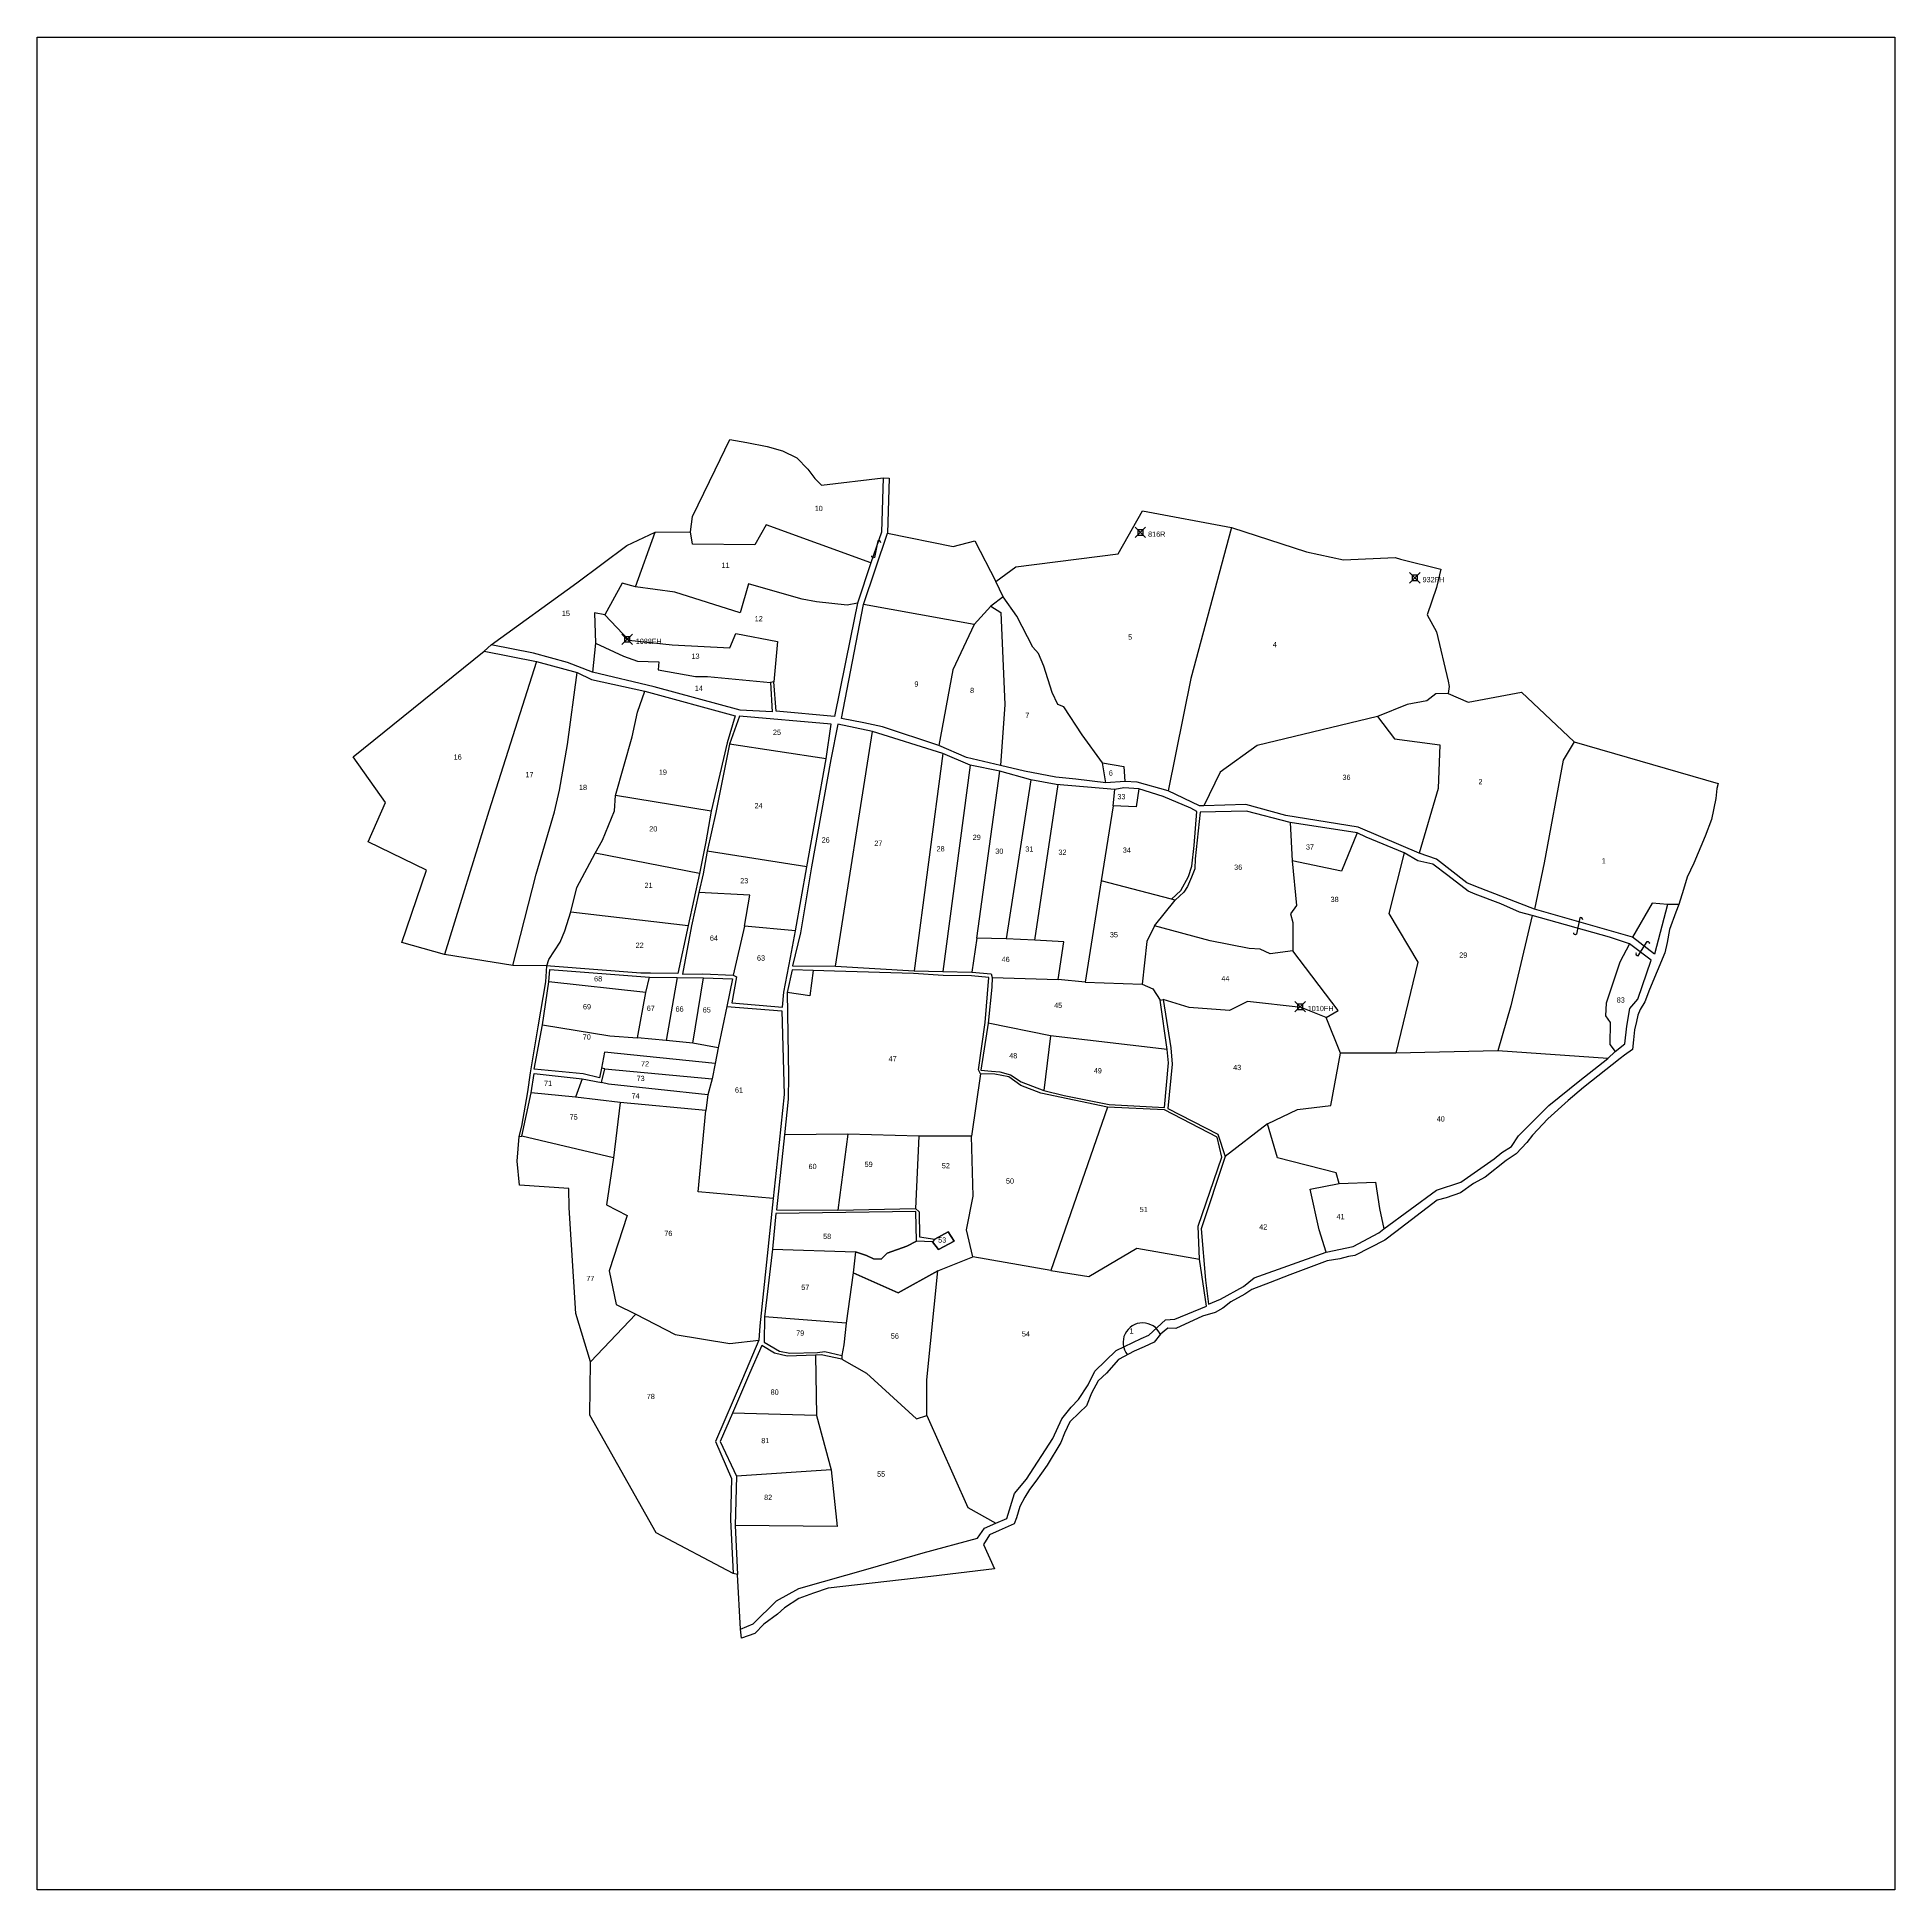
# Model space of a CAD drawing. Header units: inches. Extents: x 149547 to 151317, y 179337 to 181102.
import ezdxf

# ---------------------------------------------------------------- set-up
doc = ezdxf.new("R2010")
doc.units = ezdxf.units.IN
doc.header["$MEASUREMENT"] = 0
doc.header["$PDMODE"] = 67
doc.header["$PDSIZE"] = 5
for name, color, linetype in [('BORDER-B', 3, 'CONTINUOUS'), ('IMAGE', 7, 'CONTINUOUS'), ('LINK', 4, 'CONTINUOUS'), ('NO', 1, 'CONTINUOUS'), ('PARCEL', 6, 'CONTINUOUS'), ('ROAD', 2, 'CONTINUOUS'), ('TRIG-P', 2, 'CONTINUOUS'), ('TRIG-T', 1, 'CONTINUOUS')]:
    doc.layers.add(name, color=color, linetype=linetype)
picture_1 = doc.add_image_def('image1.tif', size_in_pixel=(8440, 8419))

msp = doc.modelspace()

# ---------------------------------------------------------------- linework, layer by layer
at = {"layer": 'BORDER-B'}
for points in [[(151059.8, 180132.1), (151055.8, 180129), (151020.8, 180101.3), (151006.2, 180088.9), (150986.7, 180071.4), (150972.1, 180055.8), (150966.7, 180048.8), (150956.5, 180038), (150947, 180031.7), (150927.2, 180015.8), (150915.8, 180009.7), (150903.4, 180001.1), (150890, 179996.3), (150881.4, 179993.8), (150841.9, 179963.9), (150831.4, 179955.9), (150802.8, 179941.3), (150796.8, 179940.4), (150788.5, 179938.2), (150776.4, 179936), (150741.1, 179922.9), (150722.3, 179915.6), (150704.8, 179908.9), (150698.1, 179904.5), (150684.8, 179897.2), (150677.1, 179891.1), (150669.8, 179887), (150657.7, 179883.5), (150632.2, 179871.7), (150624.6, 179872), (150617.6, 179866.3), (150611.6, 179858.7), (150602.3, 179854.2), (150592.5, 179850.1), (150577.8, 179842.1), (150566.4, 179829.1), (150558.4, 179821.8), (150552.1, 179810), (150547.3, 179797.9), (150540.6, 179791.6), (150531.4, 179782.6), (150526.3, 179771.8), (150522.8, 179762.9), (150509.7, 179741.3), (150498.9, 179726.3), (150492.9, 179718.4), (150488.5, 179710.9), (150483.8, 179702), (150480.6, 179691.1), (150478.3, 179685.4), (150464, 179679.1), (150454.8, 179674.9), (150449.1, 179665.7), (150459.6, 179642.8), (150398.8, 179635.2), (150301.1, 179624.3), (150287.1, 179619.6), (150273.1, 179614.5), (150259.4, 179605.6), (150252.7, 179599.5), (150239.7, 179590), (150231.1, 179581.1), (150218.4, 179576.6), (150217.5, 179585.2), (150214.6, 179637.4), (150210.5, 179638.3), (150137.3, 179677.1), (150074, 179789.1), (150074.6, 179840), (150060.6, 179886.1), (150054.5, 179986.6), (150054.1, 180005), (150007.1, 180008.2), (150004.8, 180031.1), (150006.7, 180054.6), (150009.3, 180064.5), (150015, 180097.2), (150017.6, 180115.4), (150024.9, 180159), (150032.2, 180201.9), (150033, 180217.4), (150000.6, 180217.7), (149935.6, 180227.9), (149894.9, 180239.4), (149918.5, 180308.4), (149862.8, 180335.4), (149879.3, 180373), (149848.5, 180416.5), (149973.3, 180517), (149979.9, 180523.3), (150061.7, 180582.2), (150109.4, 180617.7), (150136.4, 180630.4), (150170.1, 180630.7), (150172, 180645.4), (150193.4, 180689.9), (150207.4, 180718.9), (150223.6, 180716), (150243, 180712.2), (150257.6, 180708), (150271.3, 180701.4), (150281.8, 180690.5), (150288.5, 180681.6), (150294.9, 180675.3), (150353.4, 180682.3), (150359.1, 180681.9), (150357.5, 180629.4), (150420.2, 180616.7), (150440.9, 180622.4), (150460.9, 180583.6), (150480, 180597.6), (150577.4, 180610), (150600.6, 180650.7), (150685.3, 180634.8), (150756.8, 180611.9), (150792.2, 180604.3), (150841.2, 180606.5), (150846.3, 180604.9), (150884.8, 180595.1), (150880.6, 180577.9), (150871.7, 180551.8), (150880.6, 180535.6), (150891.8, 180488.5), (150892.7, 180483.4), (150891.8, 180476.7), (150911, 180468.6), (150961.6, 180478.1), (151011.9, 180430.7), (151148.9, 180391)], [(151148.9, 180391), (151147.9, 180386.3), (151146.8, 180376.6), (151142.8, 180356.7), (151136.5, 180340.8), (151125.8, 180315.2), (151119.5, 180301.8), (151116.1, 180290.1), (151111.7, 180275.7), (151108.8, 180268.4), (151102.8, 180251.9), (151100.4, 180239.6), (151098.1, 180229.6), (151091, 180212.1), (151083.7, 180194.6), (151079.3, 180183.1), (151074.7, 180175.8), (151072.4, 180170.1), (151071.3, 180164.3), (151069.2, 180156.2), (151068.5, 180146.8), (151067.4, 180137.4), (151059.8, 180132.1)]]:
    msp.add_lwpolyline(points, dxfattribs=at)
at = {"layer": 'LINK'}
for points in [[(150351.2, 180620.2, 0.64932), (150348.3, 180622.1), (150345.2, 180606.5, -0.752853), (150342.7, 180607.9)], [(151020.1, 180261, 0.64932), (151017.1, 180262.9), (151014.1, 180247.3, -0.752853), (151011.5, 180248.8)], [(151070.8, 180229.7, 0.64932), (151072.9, 180226.9), (151081.3, 180240.4, -0.752853), (151083.2, 180238.1)]]:
    msp.add_lwpolyline(points, format="xyb", dxfattribs=at)
at = {"layer": 'PARCEL'}
for points in [[(150341.9, 180601.3), (150242.1, 180637.4), (150231.4, 180618.3), (150171.9, 180619.2), (150170.1, 180630.7)], [(150685.3, 180634.8), (150646.5, 180491.2), (150625.1, 180383.9)], [(150329.2, 180562.9), (150319.3, 180561), (150290, 180564.1), (150276.3, 180566.8), (150250.5, 180573.9), (150225.2, 180581.4), (150217.2, 180553.5), (150155, 180573.4), (150117.7, 180578.3), (150136.4, 180630.4)], [(150117.7, 180578.3), (150104.8, 180581.9), (150088.4, 180551.7), (150078.6, 180553.5), (150079.5, 180524.6), (150076.6, 180497.1)], [(150562.5, 180410.7), (150543.1, 180437.3), (150525.6, 180464), (150519.8, 180466.4), (150514.5, 180477.6), (150506.7, 180502.8), (150501.4, 180515), (150496, 180520.8), (150481, 180550.4), (150467.9, 180568.8), (150460.9, 180583.6)], [(150467.9, 180568.8), (150456.2, 180560.1), (150465.5, 180553.8), (150469.3, 180466.4), (150465.4, 180408.3)], [(150088.4, 180551.7), (150111.1, 180527.7), (150152.4, 180523.3), (150207.4, 180520.2), (150213.2, 180533.9), (150252.7, 180526.4), (150249.5, 180488)], [(150456.2, 180560.1), (150456.2, 180560.1), (150440.2, 180542.6), (150334.9, 180561.7)], [(150440.2, 180542.6), (150419.8, 180499.4), (150406.5, 180427.2)], [(150079.5, 180524.6), (150106.2, 180512.2), (150119.5, 180507.7), (150139.9, 180506.9), (150139, 180499.3), (150174.6, 180493.1), (150186.1, 180493.1), (150246.2, 180487.4)], [(150023.1, 180507.4), (149977.7, 180364.6), (149935.6, 180227.9)], [(150000.6, 180217.7), (150023, 180304.7), (150040.4, 180364.1), (150045.2, 180384.6), (150052.8, 180428.1), (150061.9, 180496.7)], [(150033, 180217.4), (150035, 180223.4), (150045.7, 180239.9), (150050.1, 180250.5), (150055.9, 180268.7), (150061.7, 180291.8), (150079, 180324.6), (150086.1, 180337.1), (150097.6, 180365), (150098.5, 180379.7), (150114.5, 180435.6), (150119.4, 180459.1), (150126.5, 180479)], [(150891.8, 180476.7), (150880, 180476.6), (150871.5, 180469.8), (150852.8, 180466.4), (150824.4, 180455), (150709.7, 180427.2), (150674.5, 180401.7), (150658.9, 180369.8)], [(150308, 180216.9), (150343.5, 180440.7)], [(150824.4, 180455), (150840.8, 180433.5), (150884, 180427.8), (150882.3, 180386.4), (150864.1, 180324.5)], [(150299.1, 180414.5), (150207.2, 180428.4)], [(151011.9, 180430.7), (151001.5, 180413.1), (150983.3, 180315.5), (150974.2, 180271.3)], [(150410.4, 180419.5), (150382.9, 180212.6)], [(150436.5, 180408.4), (150410.5, 180211.9)], [(150565.8, 180391.5), (150562.5, 180410.7), (150582.9, 180407.3), (150583.9, 180392.9)], [(150442.6, 180243.5), (150464.8, 180402.7)], [(150494.2, 180394.5), (150470.8, 180243)], [(150498, 180241.6), (150520.2, 180390)], [(150189.8, 180364.5), (150098.5, 180379.7)], [(150572.7, 180369.6), (150561.1, 180298.3), (150546, 180201.8), (150600.2, 180199.7)], [(150597, 180385.9), (150594.5, 180368.7), (150572.7, 180369.6), (150574.1, 180385.2)], [(150741.3, 180353.9), (150743.2, 180317.2), (150747.2, 180274.6), (150741.5, 180266.7), (150743.8, 180258.7), (150743.8, 180231.5)], [(150805.1, 180343.9), (150790.3, 180307.5), (150743.2, 180317.2)], [(150178.4, 180305.3), (150079, 180324.6)], [(150280.8, 180311.5), (150185.9, 180326.6)], [(150849.9, 180324.9), (150835.2, 180267.2), (150863, 180220.7), (150842, 180133.9)], [(150628.2, 180280.9), (150561.1, 180298.3)], [(150270, 180250.7), (150221.5, 180254.9), (150226.4, 180284.7), (150177.8, 180287.1)], [(150612.1, 180255.3), (150631.8, 180279.9)], [(150055.9, 180268.7), (150167.7, 180255.8)], [(150971.7, 180265.1), (150951.5, 180179.3), (150939, 180136.2)], [(151100.8, 180275.6), (151086.1, 180276.9), (151067.3, 180244.5)], [(150221.5, 180254.9), (150210.7, 180208.5)], [(150775.6, 180168), (150786.9, 180174.8), (150743.8, 180231.5), (150722.2, 180228.7), (150712.6, 180233.2), (150702.3, 180233.8), (150664.9, 180241.1), (150612.1, 180255.3), (150604.7, 180240.6), (150600.2, 180199.7), (150610.4, 180195.2), (150617.4, 180184.7)], [(150546, 180201.8), (150520.3, 180204.2), (150525.6, 180240.1), (150498, 180241.6), (150470.8, 180243), (150442.6, 180243.5), (150438.1, 180211.2)], [(151064.5, 180238.3), (151055.4, 180220.7), (151042.3, 180181.6), (151041.8, 180169.7), (151046.3, 180163.4), (151045.8, 180142.4), (151050.9, 180135.5)], [(150286.7, 180212.9), (150283.5, 180188.7), (150262, 180191.8)], [(150127.5, 180191.8), (150035.1, 180201.9)], [(150196.2, 180139), (150172.3, 180143.6), (150146.9, 180146.1), (150119.4, 180148.6), (150127.5, 180191.8), (150130.9, 180206.6)], [(150157.3, 180206.2), (150146.9, 180146.1)], [(150172.3, 180143.6), (150182.4, 180205.9)], [(150457.4, 180206.2), (150520.3, 180204.2)], [(150204.5, 180178.5), (150196.2, 180139), (150193.6, 180124.2), (150190.6, 180109.5), (150186.5, 180094.3), (150184.5, 180079.5), (150103.1, 180087.1), (150060.4, 180092.2), (150018, 180096.3)], [(151043.8, 180129.1), (150939, 180136.2), (150842, 180133.9), (150789.2, 180133.9), (150775.6, 180168), (150751.7, 180177.6), (150700.6, 180183.3), (150683.6, 180174.8), (150645, 180177.6), (150620.3, 180185.1)], [(150028.8, 180160.9), (150093, 180150.7), (150119.4, 180148.6)], [(150624.2, 180137.4), (150513, 180150.4), (150453.4, 180162.5)], [(150513, 180150.4), (150506.7, 180098.4)], [(150193.6, 180124.2), (150087.9, 180134.9), (150085.3, 180119.8)], [(150719.8, 180066.8), (150748.4, 180080.4), (150780.1, 180084.2), (150789.2, 180133.9)], [(150066.9, 180109.7), (150060.4, 180092.2)], [(150186.5, 180094.3), (150091.9, 180104.4), (150085.3, 180106.1)], [(150088.3, 180119.1), (150190.6, 180109.5)], [(150446.2, 180114.4), (150437.8, 180054.8)], [(150103.1, 180087.1), (150096.5, 180034.3), (150009.3, 180054.9)], [(150248.7, 179995.5), (150177.4, 180001.8), (150184.5, 180079.5)], [(150567.2, 180082.6), (150513.2, 179927), (150439, 179940.1)], [(150405.6, 179926.7), (150439, 179940.1), (150432.8, 179965.6), (150439.4, 179997.7), (150437.8, 180054.8), (150387.6, 180054.8), (150320, 180056.8), (150259.6, 180056.3)], [(150320, 180056.8), (150310.2, 179984.4)], [(150387.6, 180054.8), (150384.2, 179986.1)], [(150787.9, 180009.7), (150785.2, 180020.1), (150729.1, 180034.4), (150719.8, 180066.8), (150679.4, 180035.7)], [(150096.5, 180034.3), (150089.9, 179989.6), (150109.7, 179979.4), (150092.5, 179926.6), (150099.1, 179894.6), (150117.9, 179885.4), (150074.6, 179840)], [(150775.6, 179944.3), (150768.9, 179965.6), (150760.4, 180004.3), (150787.9, 180009.7), (150822.6, 180011.2), (150826.5, 179986.1), (150830.5, 179966.6)], [(150400.6, 179954.3), (150406.1, 179947), (150421.2, 179954.8), (150415.4, 179963.7), (150402.6, 179956.7)], [(150248.2, 179947.3), (150327.3, 179944.7), (150324.9, 179924.8)], [(150327.3, 179944.7), (150337.7, 179941.3), (150344.3, 179938.2), (150351.6, 179937.8), (150357.4, 179943.6), (150376, 179950.1), (150385.2, 179955)], [(150513.2, 179927), (150549.5, 179921.2), (150595.1, 179948.2), (150654.9, 179937.8)], [(150395.2, 179788.8), (150395.2, 179822.8), (150405.6, 179926.7), (150367.8, 179905.5), (150324.9, 179924.8), (150318.3, 179876.9), (150316, 179856), (150314.2, 179845.9)], [(150117.9, 179885.4), (150155.5, 179866.1), (150207.3, 179857.5), (150235, 179860.6)], [(150318.3, 179876.9), (150240.5, 179882.7)], [(150289.1, 179846.2), (150290.1, 179788.8), (150210, 179791.1)], [(150314.2, 179842.6), (150337.6, 179829), (150385.2, 179785.7), (150395.2, 179788.8), (150434.2, 179701.1), (150460.8, 179686.3)], [(150290.1, 179788.8), (150304, 179737), (150309.8, 179682.9), (150212.4, 179684)], [(150304, 179737), (150213.7, 179730.9)]]:
    msp.add_lwpolyline(points, dxfattribs=at)
msp.add_arc((150600.7, 179858.4), 18.6, 25.0007, 219.0082, dxfattribs=at)
at = {"layer": 'ROAD'}
for points in [[(150353.4, 180682.3), (150352, 180630.5), (150341.9, 180601.3), (150329.2, 180562.9), (150322.5, 180530.1), (150307.1, 180454.9), (150251.6, 180459.9), (150249.5, 180488), (150246.2, 180487.4), (150247.9, 180459.2), (150217.4, 180460.9), (150135.4, 180483), (150076.6, 180497.1), (150052.9, 180506.4), (150020.4, 180515.1), (149979.9, 180523.3)], [(151111.7, 180275.7), (151100.8, 180275.6), (151088.4, 180228.4), (151067.3, 180244.5), (150974.2, 180271.3), (150918.3, 180292.7), (150909.6, 180296.4), (150880.8, 180318.8), (150864.1, 180324.5), (150827.6, 180340.2), (150806.2, 180349.4), (150737.2, 180360.4), (150699.1, 180371.1), (150658.9, 180369.8), (150654.9, 180369.8), (150625.1, 180383.9), (150595.6, 180392.2), (150583.9, 180392.9), (150565.8, 180391.5), (150537.1, 180395.2), (150518, 180397.2), (150488.2, 180402.9), (150465.4, 180408.3), (150433, 180415.8), (150406.5, 180427.2), (150353, 180444.9), (150335.2, 180448.9), (150313.8, 180453), (150334.9, 180561.7), (150357.5, 180629.4)], [(149973.3, 180517), (150023.1, 180507.4), (150061.9, 180496.7), (150075.6, 180490), (150126.5, 180479), (150212.5, 180455.6), (150204.8, 180429.8), (150189.8, 180364.5), (150184.7, 180335.4), (150178.4, 180305.3), (150167.7, 180255.8), (150158, 180210), (150131.9, 180210.3), (150122.5, 180210.3), (150036.5, 180217), (150033, 180217.4)], [(150304.1, 180447.4), (150216.5, 180455.2), (150207.2, 180428.4), (150194.1, 180363.4), (150185.9, 180326.6), (150182, 180304.9), (150177.8, 180287.1), (150170.8, 180255.3), (150162.3, 180209.3), (150181.7, 180209.6), (150210.7, 180208.5), (150213.8, 180206.9), (150209.2, 180182.1), (150257.6, 180177.9), (150258.8, 180192.2), (150265.3, 180225.1), (150270, 180250.7), (150280.8, 180311.5), (150299.1, 180414.5), (150304.1, 180447.4)], [(150663.6, 179895), (150674.8, 179899.7), (150696.7, 179911.7), (150707, 179919.8), (150775.6, 179944.3), (150801.4, 179949.9), (150825.8, 179962.7), (150830.5, 179966.6), (150880.7, 180003.5), (150903.9, 180011.2), (150935.7, 180033.5), (150943, 180039.5), (150952, 180045.1), (150958.8, 180055.4), (150987.6, 180084.1), (151017.2, 180108.1), (151043.8, 180129.1), (151050.9, 180135.5), (151060.2, 180143), (151062, 180159.8), (151064.8, 180176.7), (151072.4, 180185.6), (151085.3, 180222.5), (151064.5, 180238.3), (151045.5, 180244.7), (150971.7, 180265.1), (150959.9, 180268.3), (150941.9, 180276.2), (150917.6, 180285.5), (150910.8, 180288.4), (150891.4, 180303.4), (150877.1, 180314.2), (150862.8, 180317.4), (150849.9, 180324.9), (150813.7, 180340), (150805.1, 180343.9), (150741.3, 180353.9), (150699.8, 180364.7), (150655.4, 180363.7), (150650.8, 180319.3), (150650.4, 180309.6), (150647.2, 180301.7), (150643.6, 180292.8), (150640, 180287.4), (150631.8, 180279.9), (150628.2, 180280.9), (150637.1, 180289.2), (150644.3, 180302.4), (150647.5, 180312.1), (150649.7, 180331.8), (150652.2, 180364.4), (150646.5, 180367.6), (150620.3, 180378.7), (150597, 180385.9), (150582.7, 180386.9), (150574.1, 180385.2), (150518.2, 180390.2), (150494.2, 180394.5), (150464.8, 180402.7), (150436.5, 180408.4), (150410.4, 180419.5), (150343.5, 180440.7), (150310.2, 180447.5), (150303.7, 180413.9), (150285.1, 180311.5), (150274.7, 180248.8), (150267.2, 180217.3), (150308, 180216.9), (150382.9, 180212.6), (150410.5, 180211.9), (150438.1, 180211.2), (150456.3, 180209.7), (150457.4, 180206.2), (150457.1, 180196.9), (150453.4, 180162.5), (150446.5, 180117.8), (150456.6, 180117), (150464.8, 180116.3), (150474.9, 180113.5), (150484.9, 180106.7), (150506.7, 180098.4), (150526.1, 180093.8), (150568.7, 180085.2), (150621.7, 180082.3), (150625.3, 180124.9), (150624.2, 180137.4), (150617.4, 180184.7), (150620.3, 180185.1), (150627.5, 180139.2), (150628.9, 180123.5), (150624.6, 180081.2), (150672.3, 180056.9), (150679.4, 180035.7), (150656.5, 179966.6), (150660.5, 179917.7), (150663.6, 179895)], [(150006.7, 180054.6), (150009.3, 180054.9), (150018, 180096.3), (150021.1, 180114.8), (150066.9, 180109.7), (150085.3, 180106.1), (150088.3, 180119.1), (150085.3, 180119.8), (150083.3, 180110.4), (150067.6, 180114.4), (150021.1, 180118.8), (150028.8, 180160.9), (150035.1, 180201.9), (150035.8, 180213.9), (150130.9, 180206.6), (150157.3, 180206.2), (150182.4, 180205.9), (150209.9, 180204.9), (150204.5, 180178.5), (150257.1, 180174.4), (150259.1, 180094.8), (150254.4, 180049), (150248.7, 179995.5), (150236, 179874.3), (150235, 179860.6), (150219.6, 179823.8), (150193.8, 179764), (150208.9, 179728.8), (150208.2, 179689.7), (150210.5, 179638.3)], [(150217.5, 179585.2), (150229.7, 179590.2), (150251.8, 179612), (150273.2, 179624), (150341.5, 179643.4), (150391.7, 179657.8), (150443.4, 179671.9), (150450.1, 179681.3), (150460.8, 179686.3), (150471.2, 179690.6), (150478.6, 179714.4), (150490, 179728.1), (150515.1, 179766.9), (150523.8, 179785.7), (150532.5, 179796.7), (150539.7, 179804), (150548.8, 179818), (150555.1, 179831.1), (150575.6, 179850.8), (150599.3, 179862.2), (150606.7, 179865.2), (150622.4, 179879.9), (150631.5, 179880.6), (150661.6, 179893), (150654.9, 179937.8), (150653.5, 179969.3), (150676.3, 180035), (150671.6, 180054.1), (150621.4, 180079.9), (150567.2, 180082.6), (150503.6, 180095.9), (150484.8, 180103.3), (150473.3, 180111.4), (150459.9, 180114.1), (150446.2, 180114.4), (150444.2, 180118.1), (150450.6, 180163.3), (150454.1, 180206.2), (150437.7, 180207.6), (150410.6, 180208.2), (150382.5, 180209.9), (150307.2, 180212.2), (150286.7, 180212.9), (150266.7, 180213.6), (150262, 180191.8), (150263.3, 180112.5), (150263, 180090.1), (150259.6, 180056.3), (150251.9, 179984.8), (150310.2, 179984.4), (150384.2, 179986.1), (150387.8, 179982.8), (150388.2, 179959), (150402.6, 179956.7), (150400.6, 179954.3), (150385.2, 179955), (150384.5, 179983.1), (150251.3, 179981.1), (150248.2, 179947.3), (150240.5, 179882.7), (150240.2, 179858.6), (150254.6, 179850.2), (150264.6, 179848.2), (150290.8, 179848.9), (150297.8, 179849.9), (150314.2, 179845.9), (150314.2, 179842.6), (150294.4, 179846.6), (150289.1, 179846.2), (150262, 179845.2), (150249.9, 179848.2), (150237.9, 179855.6), (150226.1, 179828.8), (150210, 179791.1), (150198.3, 179764), (150213.7, 179730.9), (150212.4, 179684), (150214.6, 179637.4)]]:
    msp.add_lwpolyline(points, dxfattribs=at)
at = {"layer": 'TRIG-P'}
for p in [(150598.6, 180630.3), (150860.1, 180587), (150109.6, 180528.4), (150750.8, 180178.3)]:
    msp.add_point(p, dxfattribs=at)
at = {"layer": 'TRIG-T'}
msp.add_lwpolyline([(150437.8, 180054.8), (150387.6, 180054.8), (150384.2, 179986.1), (150387.8, 179982.8), (150388.2, 179959), (150402.6, 179956.7), (150415.4, 179963.7), (150421.2, 179954.8), (150406.1, 179947), (150400.6, 179954.3), (150385.2, 179955), (150376, 179950.1), (150357.4, 179943.6), (150351.6, 179937.8), (150344.3, 179938.2), (150337.7, 179941.3), (150327.3, 179944.7), (150324.9, 179924.8), (150367.8, 179905.5), (150405.6, 179926.7), (150439, 179940.1), (150432.8, 179965.6), (150439.4, 179997.7)], close=True, dxfattribs=at)

# ---------------------------------------------------------------- texts
at = {"layer": 'NO'}
for s, p in [('10', (150288.3, 180650.6)), ('11', (150199.5, 180596.5)), ('15', (150047.4, 180550.6)), ('12', (150231.1, 180545.5)), ('5', (150586.9, 180528)), ('13', (150170.9, 180509.8)), ('4', (150724.7, 180520.9)), ('14', (150174, 180479.2)), ('9', (150383.3, 180483.3)), ('8', (150436.3, 180477.2)), ('7', (150488.9, 180453.5)), ('25', (150248.5, 180437.3)), ('16', (149944.3, 180413.7)), ('19', (150139.8, 180399.3)), ('17', (150012.7, 180397)), ('18', (150063.7, 180384.8)), ('6', (150568.5, 180398.5)), ('36', (150791.1, 180394.4)), ('2', (150920.7, 180390.3)), ('24', (150231, 180367.4)), ('33', (150576.7, 180376)), ('20', (150130.6, 180345.3)), ('26', (150294.9, 180334.7)), ('27', (150345.1, 180331.6)), ('29', (150438.8, 180337.2)), ('37', (150756.3, 180328.1)), ('28', (150404.4, 180326.3)), ('30', (150460.3, 180324)), ('31', (150488.9, 180326)), ('32', (150520.5, 180323)), ('34', (150581.8, 180325)), ('1', (151038.1, 180314.8)), ('23', (150217.3, 180295.9)), ('36', (150687.9, 180308.7)), ('21', (150126.1, 180291.4)), ('38', (150779.8, 180278.1)), ('64', (150188.4, 180241.2)), ('35', (150569.5, 180244.4)), ('22', (150117.7, 180234.4)), ('63', (150233.3, 180222.2)), ('29', (150902.3, 180225)), ('46', (150466.4, 180220.9)), ('68', (150078.1, 180202.4)), ('44', (150675.7, 180202.6)), ('69', (150067.5, 180175.8)), ('67', (150128.3, 180174.3)), ('66', (150155.7, 180173.6)), ('65', (150181.6, 180172.8)), ('45', (150516.4, 180177.1)), ('83', (151052.4, 180182.2)), ('70', (150067.3, 180147)), ('72', (150122.8, 180121.4)), ('47', (150358.7, 180126.2)), ('48', (150473.6, 180129.1)), ('43', (150686.9, 180117.9)), ('71', (150030.4, 180102.8)), ('73', (150118.6, 180107.5)), ('49', (150554.2, 180114.8)), ('74', (150113.8, 180090.8)), ('61', (150212.3, 180096.4)), ('75', (150054.8, 180070.7)), ('40', (150880.9, 180068.9)), ('60', (150282.4, 180023.6)), ('59', (150335.8, 180025.6)), ('52', (150409.4, 180024.3)), ('50', (150470.5, 180009.7)), ('51', (150598, 179982.6)), ('41', (150785.4, 179975.7)), ('76', (150145, 179959.8)), ('58', (150296.3, 179957)), ('42', (150711.8, 179966)), ('53', (150405.9, 179953.5)), ('77', (150070.7, 179916.8)), ('57', (150275.5, 179908.4)), ('79', (150270.6, 179864.8)), ('56', (150360.8, 179862)), ('54', (150485.7, 179864.1)), ('1', (150588.3, 179866.8)), ('78', (150128.3, 179804.4)), ('80', (150246.3, 179808.6)), ('81', (150237.4, 179762.4)), ('55', (150347.7, 179730.5)), ('82', (150240.1, 179708.3))]:
    msp.add_text(s, height=5, dxfattribs=at).set_placement(p)
at = {"layer": 'TRIG-T'}
for s, p in [('816R', (150605.9, 180626.1)), ('932FH', (150867.4, 180582.8)), ('1088FH', (150117.8, 180524)), ('1010FH', (150758, 180174.1))]:
    msp.add_text(s, height=5, dxfattribs=at).set_placement(p)

# ---------------------------------------------------------------- pictures from other files: only their frames are drawn
at = {"layer": 'IMAGE'}
image = msp.add_image(picture_1, insert=(149547.5, 179336.7), size_in_units=(1769.9, 1765.5), dxfattribs=at)
image.dxf.flags = 15

doc.saveas('drawing.dxf')
